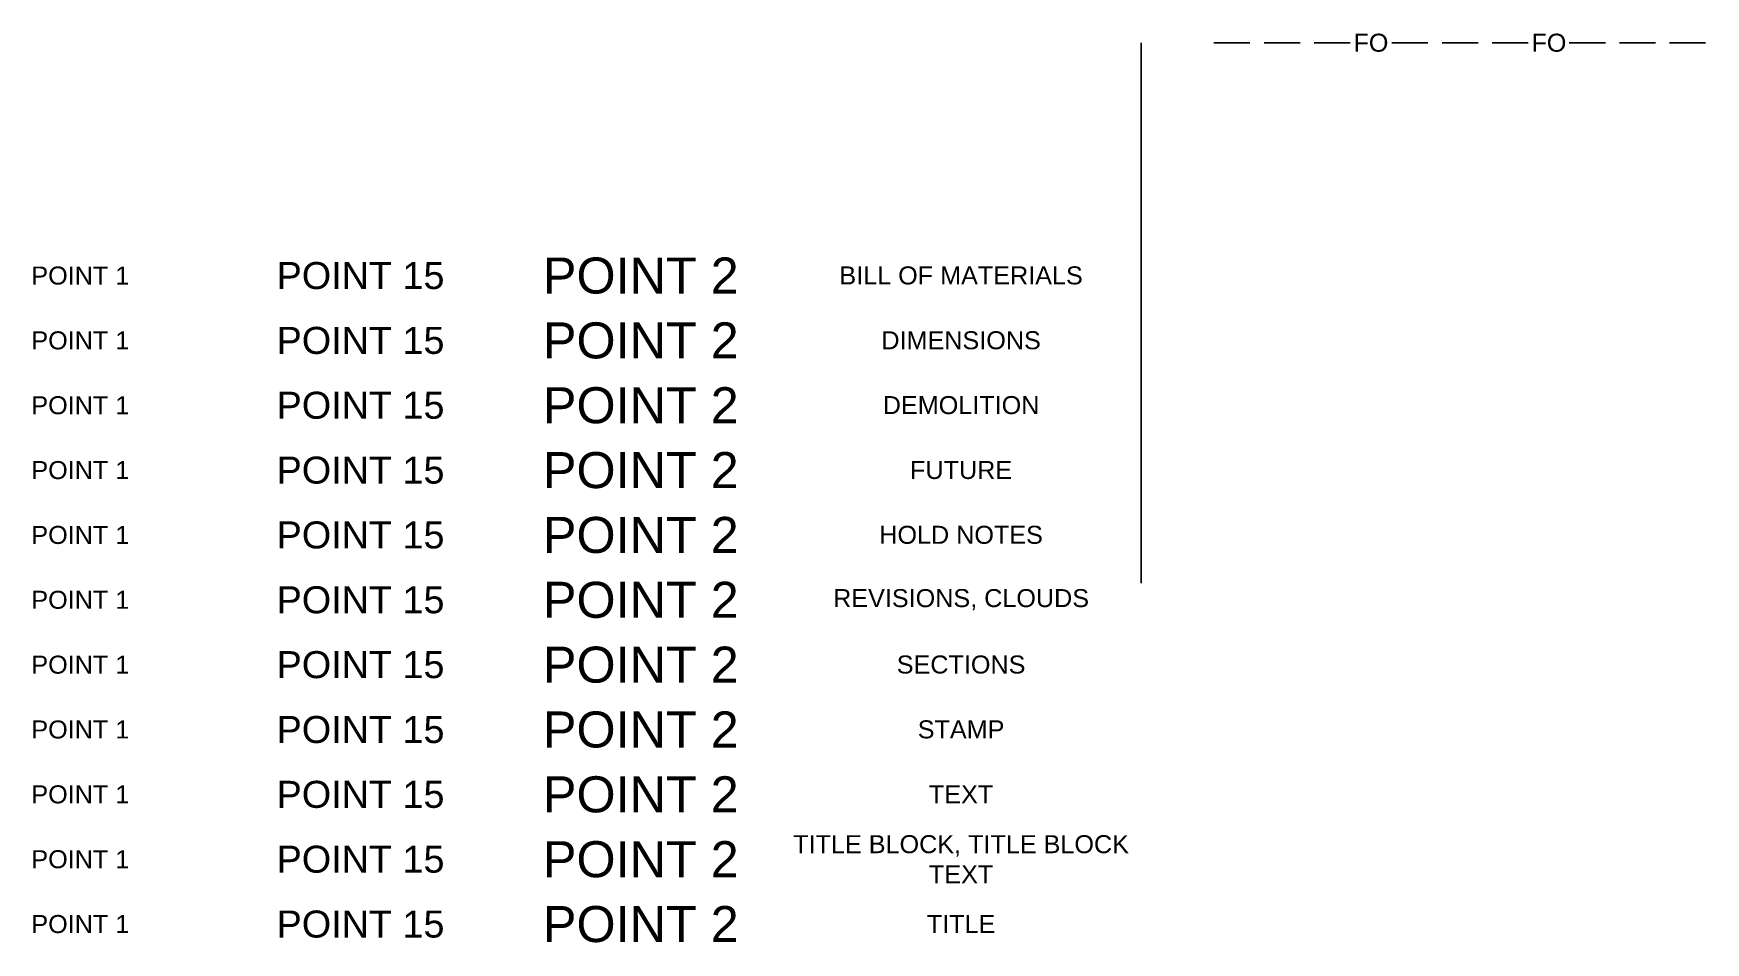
# Model space of a CAD drawing. Extents: x -6502 to 974, y -2456 to 696.
# Drawn here: x -6.15 to 3.13, y -5 to 0.05 of the extents above; entities that cross this region are included whole.
import ezdxf
from ezdxf.enums import TextEntityAlignment as Align

# ---------------------------------------------------------------- set-up
doc = ezdxf.new("R2010")
doc.units = 0
doc.header["$MEASUREMENT"] = 0
doc.linetypes.add('PHANTOM4', pattern=[0.6875, 0.3125, 0.0625, -0.0625, 0.0625, -0.0625, 0.0625, -0.0625])
for name, color, linetype in [('G-ANNO-BOM', 1, 'Continuous'), ('G-ANNO-DEMO', 3, 'Continuous'), ('G-ANNO-DIMS', 1, 'Continuous'), ('G-ANNO-REV1', 2, 'Continuous'), ('G-ANNO-SECT', 2, 'Continuous'), ('G-ANNO-STMP', 2, 'Continuous'), ('G-ANNO-TEXT', 1, 'Continuous'), ('G-ANNO-TTBL', 1, 'Continuous'), ('G-ANNO-TTLE', 3, 'Continuous'), ('G-FUTR', 8, 'Continuous')]:
    doc.layers.add(name, color=color, linetype=linetype)
doc.layers.add('G-ANNO-HOLD', color=30, linetype='PHANTOM4', lineweight=90)
doc.styles.add('NEI-A', font='arial.ttf')

msp = doc.modelspace()

# ---------------------------------------------------------------- texts
at = {"style": 'NEI-A'}
for p in [(1.27447, 0), (2.26217, 0)]:
    msp.add_text('FO', height=0.1, dxfattribs=at).set_placement(p, align=Align.MIDDLE_CENTER)
at = {"layer": 'G-ANNO-BOM', "style": 'NEI-A'}
for s, height, p in [('POINT 2', 0.2, (-2.77757, -1.29239)), ('POINT 1', 0.1, (-5.88783, -1.29239)), ('POINT 15', 0.15, (-4.3327, -1.29239))]:
    msp.add_text(s, height=height, dxfattribs=at).set_placement(p, align=Align.MIDDLE_CENTER)
at = {"layer": 'G-ANNO-BOM', "insert": (-1, -1.29239), "char_height": 0.1, "width": 2, "attachment_point": 5, "style": 'NEI-A'}
msp.add_mtext('BILL OF MATERIALS', dxfattribs=at)
at = {"layer": 'G-ANNO-DEMO', "style": 'NEI-A'}
for s, height, p in [('POINT 15', 0.15, (-4.3327, -2.01239)), ('POINT 2', 0.2, (-2.77757, -2.01239)), ('POINT 1', 0.1, (-5.88783, -2.01239))]:
    msp.add_text(s, height=height, dxfattribs=at).set_placement(p, align=Align.MIDDLE_CENTER)
at = {"layer": 'G-ANNO-DEMO', "insert": (-1, -2.01239), "char_height": 0.1, "width": 2, "attachment_point": 5, "style": 'NEI-A'}
msp.add_mtext('DEMOLITION', dxfattribs=at)
at = {"layer": 'G-ANNO-DIMS', "style": 'NEI-A'}
for s, height, p in [('POINT 15', 0.15, (-4.3327, -1.65239)), ('POINT 2', 0.2, (-2.77757, -1.65239)), ('POINT 1', 0.1, (-5.88783, -1.65239))]:
    msp.add_text(s, height=height, dxfattribs=at).set_placement(p, align=Align.MIDDLE_CENTER)
at = {"layer": 'G-ANNO-DIMS', "insert": (-1, -1.65239), "char_height": 0.1, "width": 2, "attachment_point": 5, "style": 'NEI-A'}
msp.add_mtext('DIMENSIONS', dxfattribs=at)
at = {"layer": 'G-ANNO-HOLD', "style": 'NEI-A'}
for s, height, p in [('POINT 1', 0.1, (-5.88783, -2.73239)), ('POINT 15', 0.15, (-4.3327, -2.73239)), ('POINT 2', 0.2, (-2.77757, -2.73239))]:
    msp.add_text(s, height=height, dxfattribs=at).set_placement(p, align=Align.MIDDLE_CENTER)
at = {"layer": 'G-ANNO-HOLD', "insert": (-1, -2.73239), "char_height": 0.1, "width": 2, "attachment_point": 5, "style": 'NEI-A'}
msp.add_mtext('HOLD NOTES', dxfattribs=at)
at = {"layer": 'G-ANNO-REV1', "style": 'NEI-A'}
for s, height, p in [('POINT 1', 0.1, (-5.88783, -3.09239)), ('POINT 15', 0.15, (-4.3327, -3.09239)), ('POINT 2', 0.2, (-2.77757, -3.09239))]:
    msp.add_text(s, height=height, dxfattribs=at).set_placement(p, align=Align.MIDDLE_CENTER)
at = {"layer": 'G-ANNO-REV1', "insert": (-1, -3.09239), "char_height": 0.1, "width": 2, "attachment_point": 5, "style": 'NEI-A'}
msp.add_mtext('REVISIONS, CLOUDS', dxfattribs=at)
at = {"layer": 'G-ANNO-SECT', "style": 'NEI-A'}
for s, height, p in [('POINT 1', 0.1, (-5.88783, -3.45239)), ('POINT 15', 0.15, (-4.3327, -3.45239)), ('POINT 2', 0.2, (-2.77757, -3.45239))]:
    msp.add_text(s, height=height, dxfattribs=at).set_placement(p, align=Align.MIDDLE_CENTER)
at = {"layer": 'G-ANNO-SECT', "insert": (-1, -3.45239), "char_height": 0.1, "width": 2, "attachment_point": 5, "style": 'NEI-A'}
msp.add_mtext('SECTIONS', dxfattribs=at)
at = {"layer": 'G-ANNO-STMP', "style": 'NEI-A'}
for s, height, p in [('POINT 2', 0.2, (-2.77757, -3.81239)), ('POINT 1', 0.1, (-5.88783, -3.81239)), ('POINT 15', 0.15, (-4.3327, -3.81239))]:
    msp.add_text(s, height=height, dxfattribs=at).set_placement(p, align=Align.MIDDLE_CENTER)
at = {"layer": 'G-ANNO-STMP', "insert": (-1, -3.81239), "char_height": 0.1, "width": 2, "attachment_point": 5, "style": 'NEI-A'}
msp.add_mtext('STAMP', dxfattribs=at)
at = {"layer": 'G-ANNO-TEXT', "style": 'NEI-A'}
for s, height, p in [('POINT 2', 0.2, (-2.77757, -4.17239)), ('POINT 1', 0.1, (-5.88783, -4.17239)), ('POINT 15', 0.15, (-4.3327, -4.17239))]:
    msp.add_text(s, height=height, dxfattribs=at).set_placement(p, align=Align.MIDDLE_CENTER)
at = {"layer": 'G-ANNO-TEXT', "insert": (-1, -4.17239), "char_height": 0.1, "width": 2, "attachment_point": 5, "style": 'NEI-A'}
msp.add_mtext('TEXT', dxfattribs=at)
at = {"layer": 'G-ANNO-TTBL', "style": 'NEI-A'}
for s, height, p in [('POINT 2', 0.2, (-2.77757, -4.53239)), ('POINT 1', 0.1, (-5.88783, -4.53239)), ('POINT 15', 0.15, (-4.3327, -4.53239))]:
    msp.add_text(s, height=height, dxfattribs=at).set_placement(p, align=Align.MIDDLE_CENTER)
at = {"layer": 'G-ANNO-TTBL', "insert": (-1, -4.53239), "char_height": 0.1, "width": 2, "attachment_point": 5, "style": 'NEI-A'}
msp.add_mtext('TITLE BLOCK, TITLE BLOCK TEXT', dxfattribs=at)
at = {"layer": 'G-ANNO-TTLE', "style": 'NEI-A'}
for s, height, p in [('POINT 15', 0.15, (-4.3327, -4.89239)), ('POINT 2', 0.2, (-2.77757, -4.89239)), ('POINT 1', 0.1, (-5.88783, -4.89239))]:
    msp.add_text(s, height=height, dxfattribs=at).set_placement(p, align=Align.MIDDLE_CENTER)
at = {"layer": 'G-ANNO-TTLE', "insert": (-1, -4.89239), "char_height": 0.1, "width": 2, "attachment_point": 5, "style": 'NEI-A'}
msp.add_mtext('TITLE', dxfattribs=at)
at = {"layer": 'G-FUTR', "style": 'NEI-A'}
for s, height, p in [('POINT 15', 0.15, (-4.3327, -2.37239)), ('POINT 2', 0.2, (-2.77757, -2.37239)), ('POINT 1', 0.1, (-5.88783, -2.37239))]:
    msp.add_text(s, height=height, dxfattribs=at).set_placement(p, align=Align.MIDDLE_CENTER)
at = {"layer": 'G-FUTR', "insert": (-1, -2.37239), "char_height": 0.1, "width": 2, "attachment_point": 5, "style": 'NEI-A'}
msp.add_mtext('FUTURE', dxfattribs=at)

# ---------------------------------------------------------------- linework, layer by layer
for p, q in [((0, 0), (0, -3)), ((0.40283, 0), (0.603, 0)), ((0.68129, 0), (0.8811, 0)), ((0.95939, 0), (1.1592, 0)), ((1.3909, 0), (1.59107, 0)), ((1.66935, 0), (1.86917, 0)), ((1.94745, 0), (2.14727, 0)), ((2.37511, 0), (2.57528, 0)), ((2.65356, 0), (2.85338, 0)), ((2.93166, 0), (3.13148, 0))]:
    msp.add_line(p, q)

msp.set_redraw_order([(e.dxf.handle, doc.entitydb.next_handle()) for e in msp.query("TEXT MTEXT ATTDEF DIMENSION ARC_DIMENSION")])  # texts and dimensions are drawn at this point

doc.saveas('drawing.dxf')
